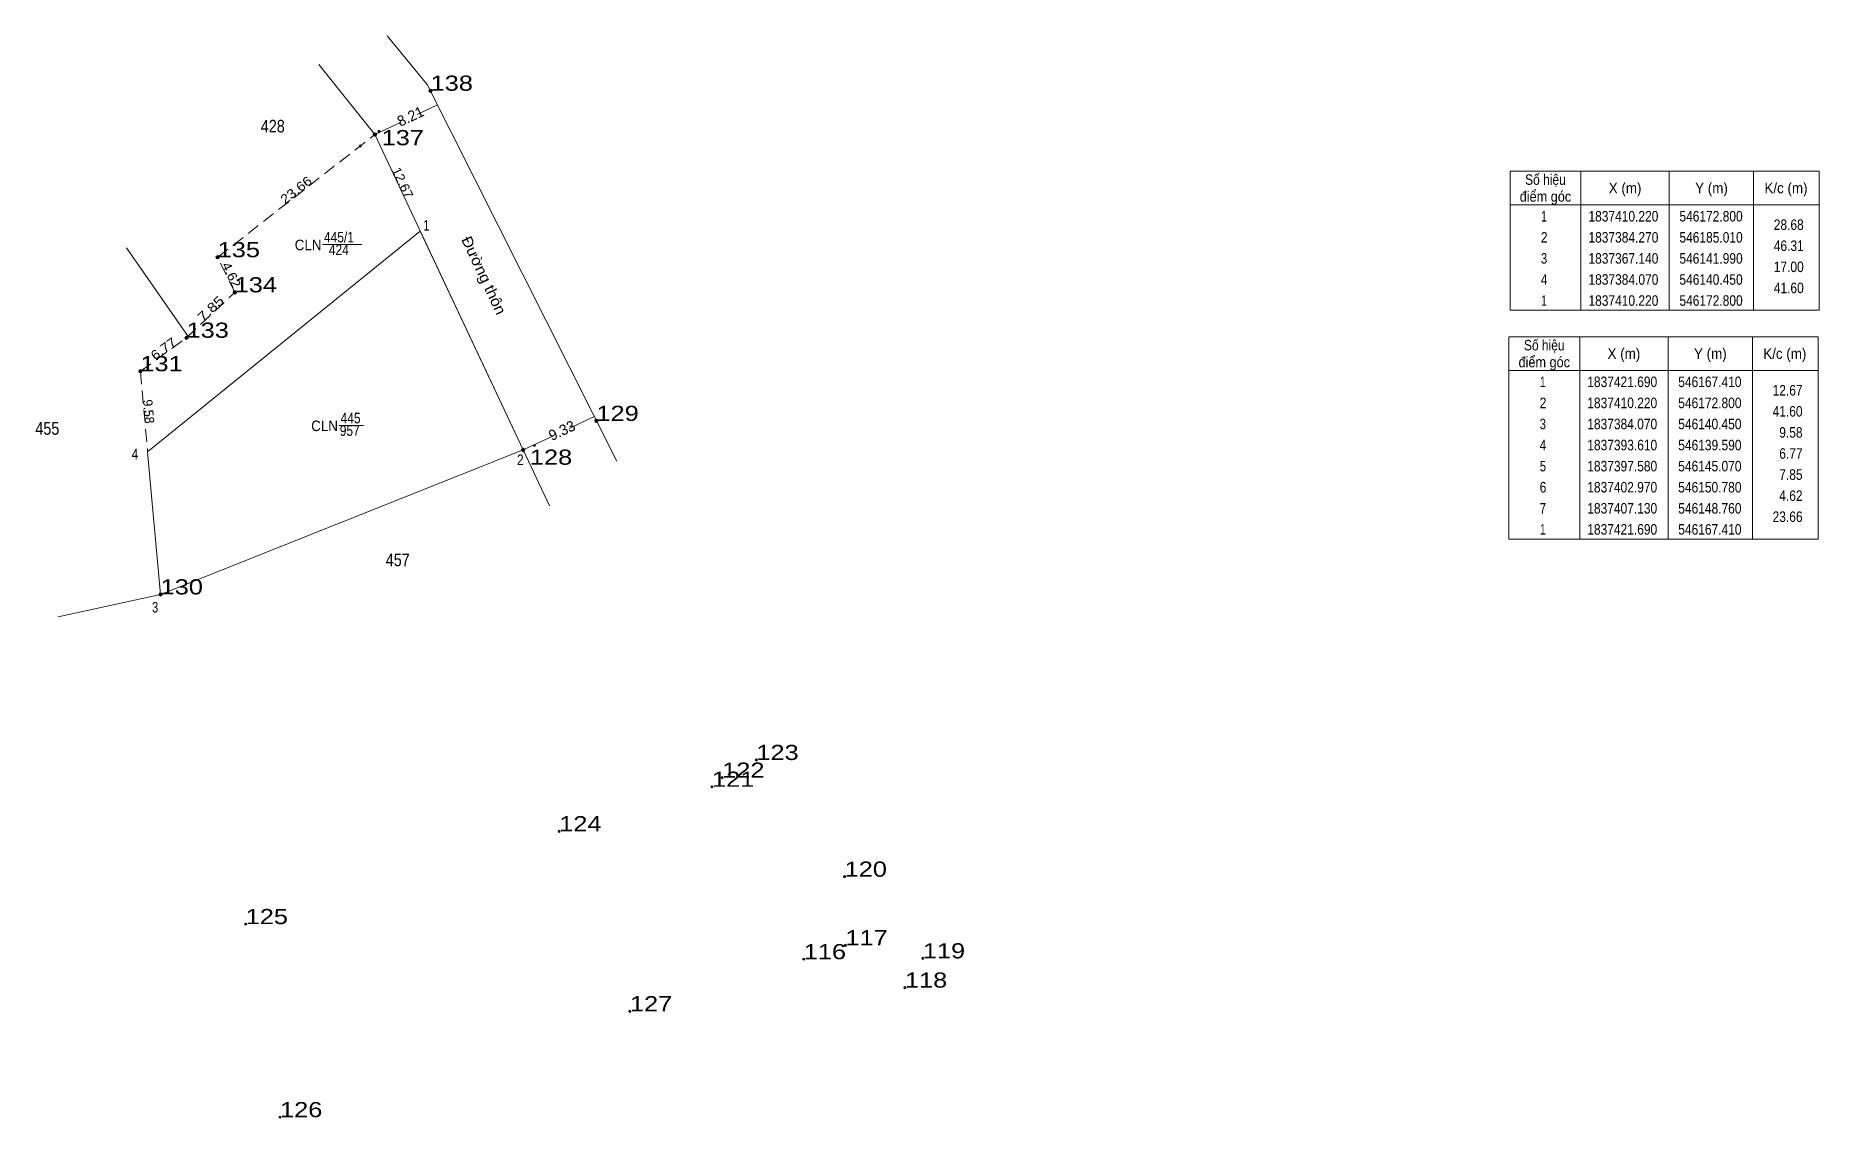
# Model space of a CAD drawing. Header units: metres. Extents: x 545555 to 546339, y 1836670 to 1837509.
# Drawn here: x 546127.2 to 546338.8, y 1837305 to 1837433.4 of the extents above; entities that cross this region are included whole.
import ezdxf
from ezdxf.enums import TextEntityAlignment as Align

# ---------------------------------------------------------------- set-up
doc = ezdxf.new("R2010")
doc.units = ezdxf.units.M
doc.header["$LTSCALE"] = 0.51
doc.header["$PDMODE"] = 32
doc.header["$PDSIZE"] = 0.255
doc.linetypes.add('MEDIUM_DASHED', pattern=[4.5, 3, -1.5])
doc.layers.add('2', color=7, linetype='Continuous', lineweight=13)
doc.layers.add('63', color=7, linetype='Continuous', lineweight=13)

msp = doc.modelspace()

# ---------------------------------------------------------------- texts
at = {"layer": '2', "width": 1.25}
for s, p in [('138', (546174.03, 1837426.88)), ('137', (546168.22, 1837420.42)), ('135', (546148.76, 1837407.13)), ('134', (546150.78, 1837402.97)), ('133', (546145.07, 1837397.58)), ('131', (546139.59, 1837393.61)), ('129', (546193.71, 1837387.72)), ('128', (546185.81, 1837382.52)), ('130', (546141.99, 1837367.14)), ('123', (546212.69, 1837347.5)), ('121', (546207.42, 1837344.32)), ('122', (546208.63, 1837345.4)), ('124', (546189.29, 1837339.04)), ('120', (546223.16, 1837333.66)), ('125', (546152.08, 1837328.03)), ('117', (546223.25, 1837325.52)), ('116', (546218.31, 1837323.87)), ('119', (546232.44, 1837323.97)), ('118', (546230.32, 1837320.5)), ('127', (546197.68, 1837317.69)), ('126', (546156.16, 1837305.13))]:
    msp.add_text(s, height=1.8, dxfattribs=at).set_placement(p)
at = {"layer": '2'}
for s, height, width, p in [('428', 1.5, 0.85, (546155.3, 1837421.93)), ('Số hiệu', 1.25, 0.85, (546306.33, 1837415.72)), ('X (m)', 1.25, 0.95, (546315.78, 1837414.72)), ('Y (m)', 1.25, 0.95, (546326.035, 1837414.72)), ('K/c (m)', 1.25, 0.95, (546334.875, 1837414.72)), ('điểm góc', 1.25, 0.9, (546306.33, 1837413.72)), (' 1', 1.25, 0.75, (546305.98, 1837411.37)), ('1837410.220', 1.25, 0.85, (546315.58, 1837411.37)), ('546172.800', 1.25, 0.85, (546325.98, 1837411.37)), ('CLN', 1.25, 0.95, (546159.495, 1837407.96)), ('445/1', 1.25, 0.85, (546163.15, 1837408.89)), (' 2', 1.25, 0.85, (546305.985, 1837408.87)), ('1837384.270', 1.25, 0.85, (546315.58, 1837408.87)), ('546185.010', 1.25, 0.85, (546325.98, 1837408.87)), ('424', 1.25, 0.85, (546163.14, 1837407.4)), (' 3', 1.25, 0.8, (546305.975, 1837406.37)), ('1837367.140', 1.25, 0.85, (546315.58, 1837406.37)), ('546141.990', 1.25, 0.85, (546325.98, 1837406.37)), (' 4', 1.25, 0.85, (546305.98, 1837403.87)), ('1837384.070', 1.25, 0.85, (546315.58, 1837403.87)), ('546140.450', 1.25, 0.85, (546325.98, 1837403.87)), (' 1', 1.25, 0.75, (546305.98, 1837401.37)), ('1837410.220', 1.25, 0.85, (546315.58, 1837401.37)), ('546172.800', 1.25, 0.85, (546325.98, 1837401.37)), ('445', 1.25, 0.85, (546164.535, 1837387.43)), ('455', 1.5, 0.85, (546128.545, 1837386.08)), ('CLN', 1.25, 0.95, (546161.445, 1837386.51)), ('957', 1.25, 0.85, (546164.435, 1837385.95)), ('457', 1.5, 0.85, (546170.13, 1837370.49))]:
    msp.add_text(s, height=height, dxfattribs=dict(at, width=width)).set_placement(p, align=Align.CENTER)
at = {"layer": '2', "width": 0.85}
for s, p in [('28.68', (546336.98, 1837410.37)), ('46.31', (546336.98, 1837407.87)), ('17.00', (546336.98, 1837405.37)), ('41.60', (546336.98, 1837402.87))]:
    msp.add_text(s, height=1.25, dxfattribs=at).set_placement(p, align=Align.RIGHT)
at = {"layer": '63'}
for s, height, rotation, p in [('8.21', 1.25, 25.223, (546171.9037, 1837423.2742)), ('9.58', 1.1, 275.151, (546140.0267, 1837388.7844)), ('9.33', 1.25, 25.191, (546189.874, 1837386.0174))]:
    msp.add_text(s, height=height, rotation=rotation, dxfattribs=at).set_placement(p, align=Align.CENTER)
for s, height, rotation, width, p in [('12.67', 1.1, 295.17, 1.05, (546170.2058, 1837415.7289)), ('23.66', 1.1, 37.979, 1.15, (546158.4116, 1837414.674)), ('Đường thôn', 1.265, 295.17, 1.1, (546179.7711, 1837404.714)), ('4.62', 1.1, 295.9, 1.1, (546149.8913, 1837404.8052)), ('7.85', 1.1, 43.349, 1.25, (546148.3075, 1837400.6308)), ('6.77', 1.1, 35.922, 1.15, (546142.6573, 1837395.834))]:
    msp.add_text(s, height=height, rotation=rotation, dxfattribs=dict(at, width=width)).set_placement(p, align=Align.CENTER)
for s, width, p in [(' 1', 0.75, (546173.88, 1837410.3)), ('12.67', 0.85, (546336.84, 1837390.73)), ('41.60', 0.85, (546336.84, 1837388.23)), ('9.58', 0.85, (546336.84, 1837385.73)), (' 4', 0.85, (546139.34, 1837383.17)), ('6.77', 0.85, (546336.84, 1837383.23)), (' 2', 0.85, (546185.07, 1837382.49)), ('7.85', 0.85, (546336.84, 1837380.73)), ('4.62', 0.85, (546336.84, 1837378.23)), ('23.66', 0.85, (546336.84, 1837375.73)), (' 3', 0.8, (546141.71, 1837364.99))]:
    msp.add_text(s, height=1.25, dxfattribs=dict(at, width=width)).set_placement(p, align=Align.RIGHT)
for s, width, p in [('Số hiệu', 0.85, (546306.19, 1837396.08)), ('điểm góc', 0.9, (546306.19, 1837394.08)), ('X (m)', 0.95, (546315.64, 1837395.08)), ('Y (m)', 0.95, (546325.895, 1837395.08)), ('K/c (m)', 0.95, (546334.735, 1837395.08)), (' 1', 0.75, (546305.84, 1837391.73)), ('1837421.690', 0.85, (546315.44, 1837391.73)), ('546167.410', 0.85, (546325.84, 1837391.73)), (' 2', 0.85, (546305.845, 1837389.23)), ('1837410.220', 0.85, (546315.44, 1837389.23)), ('546172.800', 0.85, (546325.84, 1837389.23)), (' 3', 0.8, (546305.835, 1837386.73)), ('1837384.070', 0.85, (546315.44, 1837386.73)), ('546140.450', 0.85, (546325.84, 1837386.73)), (' 4', 0.85, (546305.84, 1837384.23)), ('1837393.610', 0.85, (546315.44, 1837384.23)), ('546139.590', 0.85, (546325.84, 1837384.23)), (' 5', 0.8, (546305.845, 1837381.73)), ('1837397.580', 0.85, (546315.44, 1837381.73)), ('546145.070', 0.85, (546325.84, 1837381.73)), (' 6', 0.85, (546305.845, 1837379.23)), ('1837402.970', 0.85, (546315.44, 1837379.23)), ('546150.780', 0.85, (546325.84, 1837379.23)), (' 7', 0.8, (546305.845, 1837376.73)), ('1837407.130', 0.85, (546315.44, 1837376.73)), ('546148.760', 0.85, (546325.84, 1837376.73)), (' 1', 0.75, (546305.84, 1837374.23)), ('1837421.690', 0.85, (546315.44, 1837374.23)), ('546167.410', 0.85, (546325.84, 1837374.23))]:
    msp.add_text(s, height=1.25, dxfattribs=dict(at, width=width)).set_placement(p, align=Align.CENTER)

# ---------------------------------------------------------------- hatches: boundary and pattern name
at = {"layer": '63'}
for points in [[(546174.23, 1837426.88, 1), (546173.83, 1837426.88, 1)], [(546167.61, 1837421.69, 1), (546167.21, 1837421.69, 1)], [(546148.96, 1837407.13, 1), (546148.56, 1837407.13, 1)], [(546150.98, 1837402.97, 1), (546150.58, 1837402.97, 1)], [(546145.27, 1837397.58, 1), (546144.87, 1837397.58, 1)], [(546139.79, 1837393.61, 1), (546139.39, 1837393.61, 1)], [(546193.91, 1837387.72, 1), (546193.51, 1837387.72, 1)], [(546185.21, 1837384.27, 1), (546184.81, 1837384.27, 1)], [(546142.19, 1837367.14, 1), (546141.79, 1837367.14, 1)]]:
    msp.add_hatch(color=256, dxfattribs=at).paths.add_polyline_path(points)

# ---------------------------------------------------------------- linework, layer by layer
at = {"layer": '2'}
for p, q in [((546168.88, 1837433.41), (546173.61, 1837427.63)), ((546160.77, 1837429.98), (546167.41, 1837421.69)), ((546173.61, 1837427.63), (546196.12, 1837382.93)), ((546185.01, 1837384.27), (546167.41, 1837421.69)), ((546310.53, 1837417.34), (546310.53, 1837400.84)), ((546321.03, 1837417.34), (546321.03, 1837400.84)), ((546331.03, 1837417.34), (546331.03, 1837400.84)), ((546302.13, 1837413.34), (546338.83, 1837413.34)), ((546140.45, 1837384.07), (546172.8, 1837410.22)), ((546161.19, 1837408.63), (546165.85, 1837408.63)), ((546163.14, 1837387.18), (546166.06, 1837387.18)), ((546140.45, 1837384.07), (546141.99, 1837367.14)), ((546185.01, 1837384.27), (546141.99, 1837367.14)), ((546188.12, 1837377.66), (546185.01, 1837384.27))]:
    msp.add_line(p, q, dxfattribs=at)
at = {"layer": '2', "linetype": 'MEDIUM_DASHED'}
msp.add_line((546139.59, 1837393.61), (546140.45, 1837384.07), dxfattribs=at)
msp.add_lwpolyline([(546139.59, 1837393.61), (546145.07, 1837397.58), (546150.78, 1837402.97), (546148.76, 1837407.13), (546167.41, 1837421.69)], dxfattribs=at)
at = {"layer": '2'}
for points in [[(546302.13, 1837417.34), (546338.83, 1837417.34), (546338.83, 1837400.84), (546302.13, 1837400.84)], [(546172.8, 1837410.22), (546185.01, 1837384.27), (546141.99, 1837367.14), (546140.45, 1837384.07)]]:
    msp.add_lwpolyline(points, close=True, dxfattribs=at)
for p in [(546174.03, 1837426.88), (546167.9, 1837422.07), (546165.67, 1837420.33), (546148.76, 1837407.13), (546150.78, 1837402.97), (546145.07, 1837397.58), (546139.59, 1837393.61), (546193.71, 1837387.72), (546186.36, 1837384.81), (546141.99, 1837367.14), (546212.69, 1837347.5), (546207.42, 1837344.32), (546208.63, 1837345.4), (546189.29, 1837339.04), (546223.16, 1837333.66), (546152.08, 1837328.03), (546223.25, 1837325.52), (546218.31, 1837323.87), (546232.44, 1837323.97), (546230.32, 1837320.5), (546197.68, 1837317.69), (546156.16, 1837305.13)]:
    msp.add_point(p, dxfattribs=at)
at = {"layer": '63'}
for p, q in [((546174.84, 1837425.19), (546172.45, 1837424.06)), ((546170.54, 1837423.17), (546167.41, 1837421.69)), ((546145.25, 1837397.75), (546137.95, 1837408.25)), ((546310.39, 1837397.7), (546310.39, 1837373.7)), ((546320.89, 1837397.7), (546320.89, 1837373.7)), ((546330.89, 1837397.7), (546330.89, 1837373.7)), ((546301.99, 1837393.7), (546338.69, 1837393.7)), ((546193.45, 1837388.24), (546190.46, 1837386.83)), ((546188.55, 1837385.93), (546185.01, 1837384.27)), ((546141.99, 1837367.14), (546129.85, 1837364.47))]:
    msp.add_line(p, q, dxfattribs=at)
msp.add_lwpolyline([(546301.99, 1837397.7), (546338.69, 1837397.7), (546338.69, 1837373.7), (546301.99, 1837373.7)], close=True, dxfattribs=at)
for centre in [(546174.03, 1837426.88), (546167.41, 1837421.69), (546148.76, 1837407.13), (546150.78, 1837402.97), (546145.07, 1837397.58), (546139.59, 1837393.61), (546193.71, 1837387.72), (546185.01, 1837384.27), (546141.99, 1837367.14)]:
    msp.add_circle(centre, 0.2, dxfattribs=at)

msp.set_redraw_order([(e.dxf.handle, doc.entitydb.next_handle()) for e in msp.query("TEXT MTEXT ATTDEF DIMENSION ARC_DIMENSION")])  # texts and dimensions are drawn at this point

doc.saveas('drawing.dxf')
